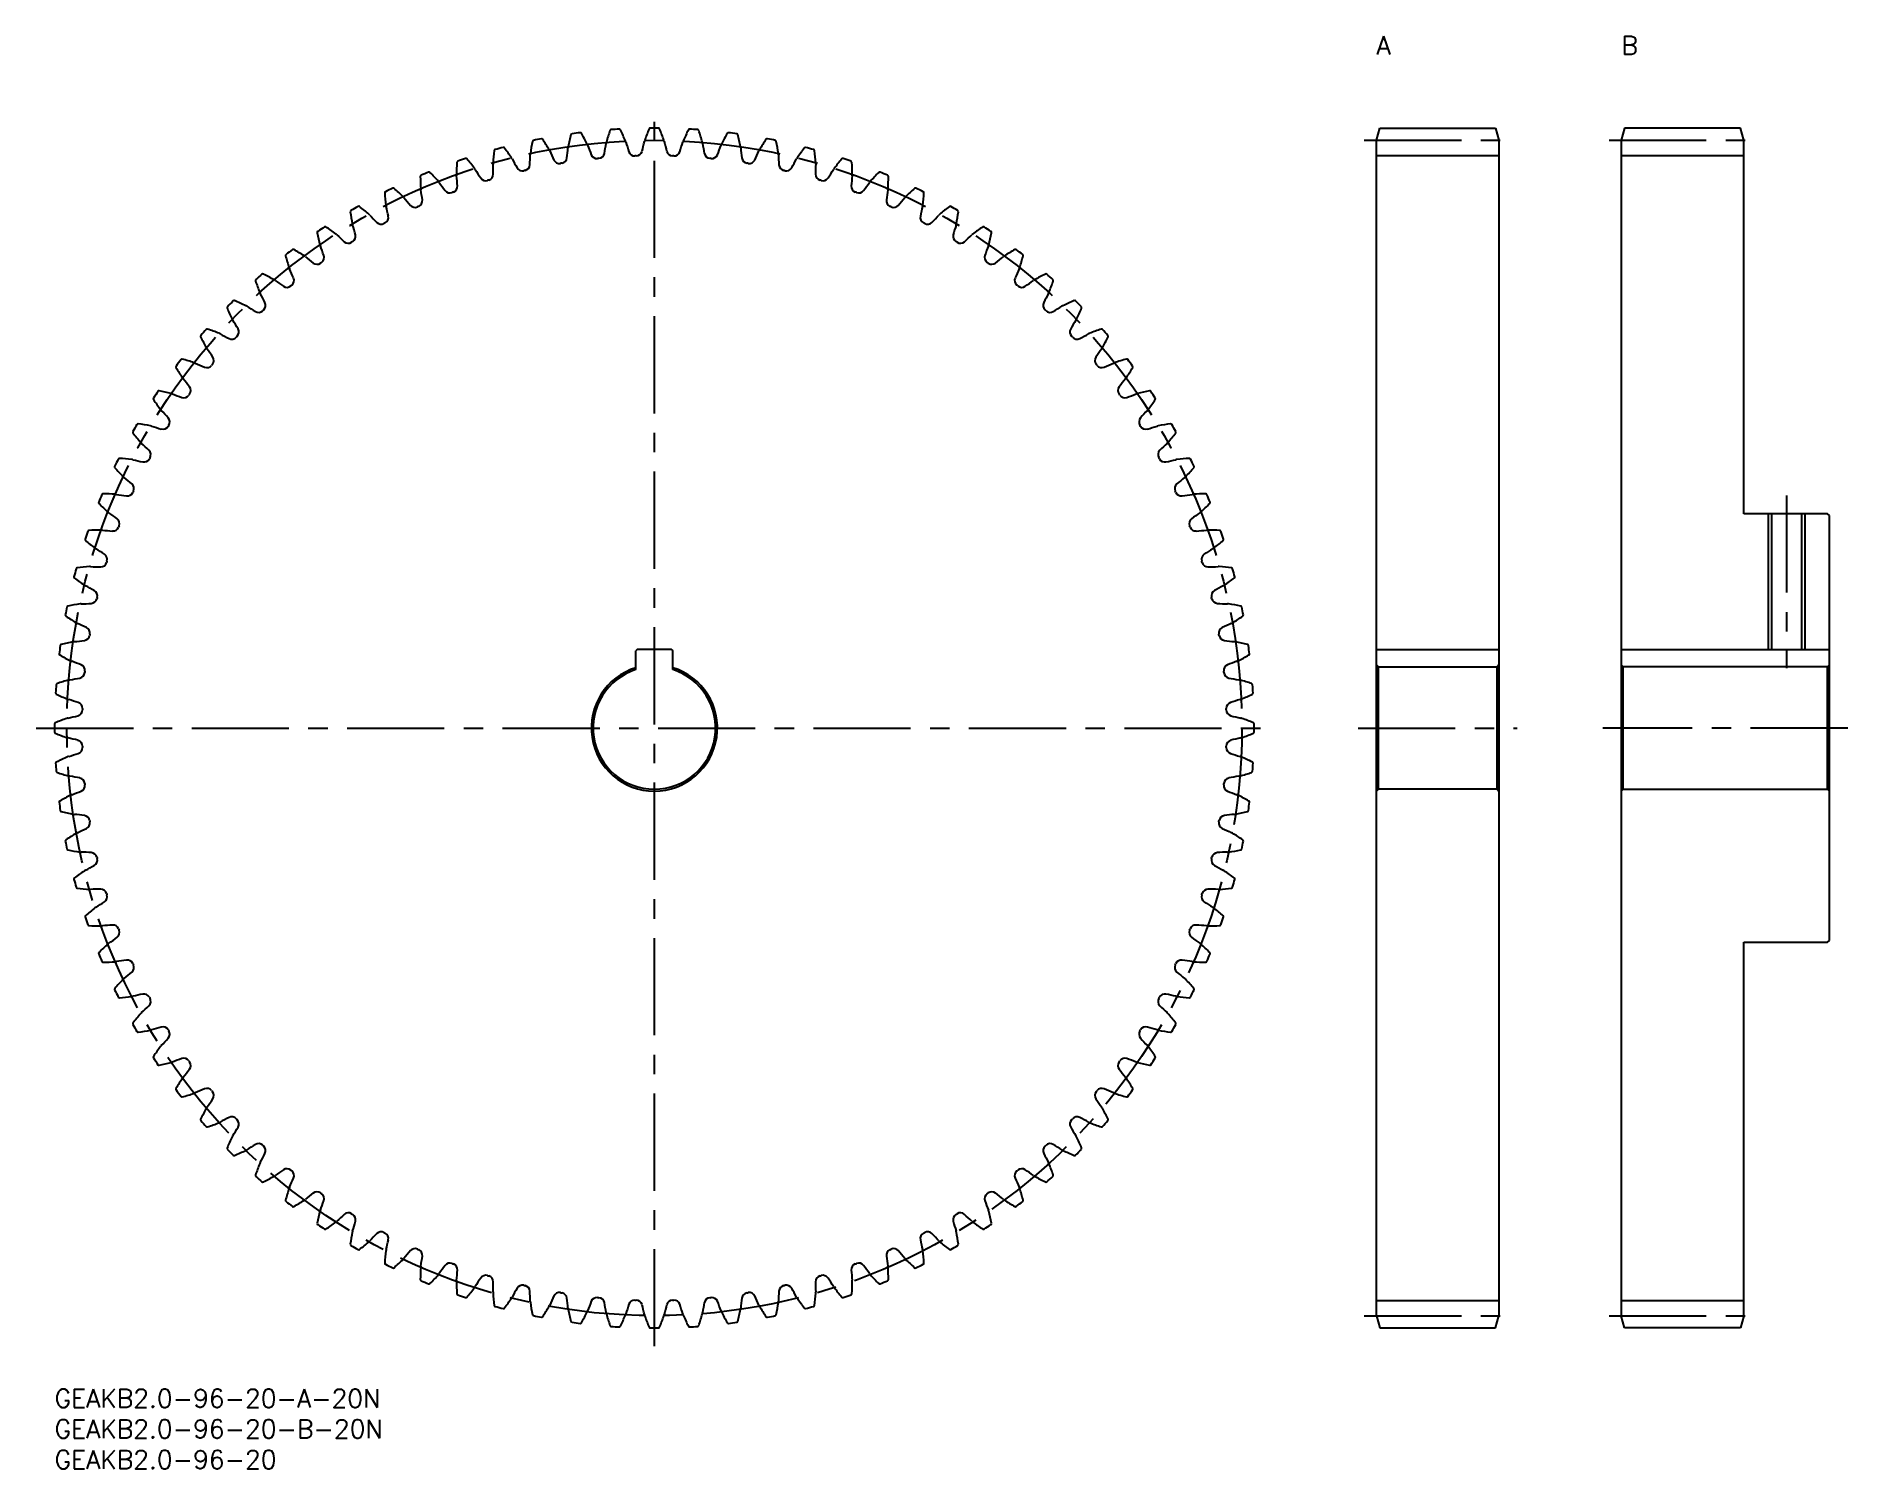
# Model space of a CAD drawing. Extents: x -3 to 293, y -13 to 221.
import ezdxf

# ---------------------------------------------------------------- set-up
doc = ezdxf.new("R2010")
doc.units = 0
doc.header["$LTSCALE"] = 0.5
doc.linetypes.add('CENTER', pattern=[50.8, 31.75, -6.35, 6.35, -6.35])
for name, color, linetype in [('MSM_CENTER', 1, 'CENTER'), ('MSM_CONTINUOUS', 7, 'CONTINUOUS'), ('MSM_NARROW', 5, 'CONTINUOUS'), ('MSM_PART_NUMBER', 7, 'CONTINUOUS')]:
    doc.layers.add(name, color=color, linetype=linetype)
doc.styles.get("Standard").update_dxf_attribs({"font": 'txt.shx', "height": 3, "bigfont": 'bigfont.shx'})

# ---------------------------------------------------------------- blocks, each defined once
blk = doc.blocks.new('*U2')
at = {"layer": 'MSM_PART_NUMBER'}
blk.add_text('GEAKB2.0-96-20-A-20N', height=3, dxfattribs=at).set_placement((0, -3))
blk = doc.blocks.new('*U3')
at = {"layer": 'MSM_PART_NUMBER'}
blk.add_text('GEAKB2.0-96-20-B-20N', height=3, dxfattribs=at).set_placement((0, -8))
blk = doc.blocks.new('*U4')
at = {"layer": 'MSM_PART_NUMBER'}
blk.add_text('GEAKB2.0-96-20', height=3, dxfattribs=at).set_placement((0, -13))
blk = doc.blocks.new('*U5')
at = {"layer": 'MSM_PART_NUMBER'}
blk.add_text('A', height=3, dxfattribs=at).set_placement((216, 218))
blk = doc.blocks.new('*U6')
at = {"layer": 'MSM_PART_NUMBER'}
blk.add_text('B', height=3, dxfattribs=at).set_placement((256, 218))

msp = doc.modelspace()

# ---------------------------------------------------------------- linework, layer by layer
at = {"layer": 'MSM_CENTER'}
for p, q in [((98, 7), (98, 209)), ((214, 204), (238, 204)), ((254, 204), (278, 204)), ((283, 146), (283, 117.8)), ((-3, 108), (199, 108)), ((213, 108), (239, 108)), ((293, 108), (253, 108)), ((214, 12), (238, 12)), ((254, 12), (278, 12))]:
    msp.add_line(p, q, dxfattribs=at)
msp.add_circle((98, 108), 96, dxfattribs=at)
at = {"layer": 'MSM_CONTINUOUS'}
for p, q in [((216, 204), (216.54, 206)), ((216.54, 206), (235.46, 206)), ((235.46, 206), (236, 204)), ((256.54, 206), (256, 204)), ((275.46, 206), (256.54, 206)), ((276, 204), (275.46, 206)), ((216, 12), (216, 204)), ((216, 201.5), (236, 201.5)), ((236, 204), (236, 12)), ((256, 204), (256, 12)), ((256, 201.5), (276, 201.5)), ((276, 143), (276, 204)), ((289.7, 143), (276, 143)), ((280.54, 143), (280.54, 120.8)), ((285.46, 143), (285.46, 120.8)), ((290, 142.7), (289.7, 143)), ((290, 73.3), (290, 142.7)), ((95, 117.54), (95, 120.6)), ((100.8, 120.8), (95.2, 120.8)), ((101, 117.54), (101, 120.6)), ((216, 120.8), (236, 120.8)), ((256, 120.8), (290, 120.8)), ((216.3, 118), (216, 118.3)), ((216.3, 98), (216.3, 118)), ((216.3, 118), (235.7, 118)), ((236, 118.3), (235.7, 118)), ((235.7, 98), (235.7, 118)), ((256, 118.3), (256.3, 118)), ((256.3, 98), (256.3, 118)), ((289.7, 118), (256.3, 118)), ((289.7, 118), (290, 118.3)), ((289.7, 98), (289.7, 118)), ((216, 97.7), (216.3, 98)), ((235.7, 98), (216.3, 98)), ((235.7, 98), (236, 97.7)), ((256.3, 98), (256, 97.7)), ((256.3, 98), (289.7, 98)), ((290, 97.7), (289.7, 98)), ((276, 12), (276, 73)), ((276, 73), (289.7, 73)), ((289.7, 73), (290, 73.3)), ((216, 14.5), (236, 14.5)), ((216, 12), (216.54, 10)), ((235.46, 10), (236, 12)), ((256, 14.5), (276, 14.5)), ((256.54, 10), (256, 12)), ((276, 12), (275.46, 10)), ((216.54, 10), (235.46, 10)), ((275.46, 10), (256.54, 10))]:
    msp.add_line(p, q, dxfattribs=at)
for centre, radius, start, end in [((98, 108), 98, 100.8596, 101.6404), ((79.57, 204.05), 0.2, 33.9304, 100.8596), ((115.26, 196.55), 32, 164.8196, 168.4375), ((84.57, 204.87), 0.2, 97.891, 164.8197), ((98, 108), 98, 97.1096, 97.8904), ((85.9, 205.05), 0.2, 30.1804, 97.1096), ((58.41, 189.06), 32, 26.5625, 30.1804), ((121.02, 195.23), 32, 161.0696, 164.6875), ((90.94, 205.54), 0.2, 94.1404, 161.0697), ((98, 108), 98, 93.3596, 94.1404), ((92.27, 205.63), 0.2, 26.4304, 93.3596), ((63.79, 191.48), 32, 22.8125, 26.4304), ((126.67, 193.54), 32, 157.3196, 160.9375), ((97.33, 205.8), 0.2, 90.391, 157.3197), ((98, 108), 98, 89.6096, 90.3904), ((98.67, 205.8), 0.2, 22.6804, 89.6096), ((69.33, 193.54), 32, 19.0625, 22.6804), ((132.21, 191.48), 32, 153.5696, 157.1875), ((103.73, 205.63), 0.2, 86.6404, 153.5696), ((98, 108), 98, 85.8596, 86.6404), ((105.06, 205.54), 0.2, 18.9304, 85.8596), ((74.98, 195.23), 32, 15.3125, 18.9304), ((137.59, 189.06), 32, 149.8196, 153.4375), ((110.1, 205.05), 0.2, 82.8904, 149.8196), ((98, 108), 98, 82.1096, 82.8904), ((111.43, 204.87), 0.2, 15.1804, 82.1096), ((80.74, 196.55), 32, 11.5625, 15.1804), ((116.43, 204.05), 0.2, 79.1404, 146.0696), ((98, 108), 98, 78.3596, 79.1404), ((103.56, 198.04), 32, 172.3196, 175.9375), ((72.04, 202.29), 0.2, 105.391, 172.3197), ((98, 108), 98, 104.6096, 105.3904), ((73.33, 202.64), 0.2, 37.6804, 104.6096), ((48.16, 183.2), 32, 34.0625, 37.6804), ((39.33, 202.38), 38.4, 356.4352, 358.8954), ((79.38, 201.61), 1.66, 172.1874, 178.8953), ((109.44, 197.49), 32, 168.5696, 172.1875), ((78.27, 203.79), 0.2, 101.641, 168.5697), ((53.19, 186.3), 32, 30.3125, 33.9304), ((79.38, 201.61), 1.66, 23.6047, 30.3126), ((116.09, 217.65), 38.4, 203.6046, 206.0648), ((45.62, 206.02), 38.4, 352.6852, 355.1454), ((85.54, 202.63), 1.66, 168.4374, 175.1453), ((85.54, 202.63), 1.66, 19.8547, 26.5626), ((123.22, 216.23), 38.4, 199.8546, 202.3148), ((88.62, 202.03), 1, 202.3148, 275.6945), ((88.85, 202.06), 1, 275.5555, 348.9352), ((52.15, 209.23), 38.4, 348.9352, 351.3954), ((91.76, 203.24), 1.66, 164.6874, 171.3953), ((91.76, 203.24), 1.66, 16.1047, 22.8126), ((130.25, 214.35), 38.4, 196.1046, 198.5648), ((94.79, 202.45), 1, 198.5648, 271.9445), ((98, 108), 93.5, 91.8055, 91.9445), ((95.02, 202.45), 1, 271.8055, 345.1852), ((58.87, 212.02), 38.4, 345.1852, 347.6454), ((98, 203.44), 1.66, 160.9374, 167.6453), ((98, 203.44), 1.66, 12.3547, 19.0626), ((137.13, 212.02), 38.4, 192.3546, 194.8148), ((100.98, 202.45), 1, 194.8148, 268.1945), ((98, 108), 93.5, 88.0555, 88.1945), ((101.21, 202.45), 1, 268.0555, 341.4352), ((65.75, 214.35), 38.4, 341.4352, 343.8954), ((104.24, 203.24), 1.66, 157.1874, 163.8953), ((104.24, 203.24), 1.66, 8.6047, 15.3126), ((143.85, 209.23), 38.4, 188.6046, 191.0648), ((107.15, 202.06), 1, 191.0648, 264.4445), ((107.38, 202.03), 1, 264.3055, 337.6852), ((72.78, 216.23), 38.4, 337.6852, 340.1454), ((110.46, 202.63), 1.66, 153.4374, 160.1453), ((110.46, 202.63), 1.66, 4.8547, 11.5626), ((150.38, 206.02), 38.4, 184.8546, 187.3148), ((79.91, 217.65), 38.4, 333.9352, 336.3954), ((116.62, 201.61), 1.66, 149.6874, 156.3953), ((142.81, 186.3), 32, 146.0696, 149.6875), ((117.73, 203.79), 0.2, 11.4304, 78.3596), ((86.56, 197.49), 32, 7.8125, 11.4304), ((116.62, 201.61), 1.66, 1.1047, 7.8126), ((156.67, 202.38), 38.4, 181.1046, 183.5648), ((147.84, 183.2), 32, 142.3196, 145.9375), ((122.67, 202.64), 0.2, 75.3904, 142.3196), ((98, 108), 98, 74.6096, 75.3904), ((123.96, 202.29), 0.2, 7.6804, 74.6096), ((92.44, 198.04), 32, 4.0625, 7.6804), ((98, 108), 98, 112.1096, 112.8904), ((61.19, 198.61), 0.2, 45.1804, 112.1096), ((38.78, 176.05), 32, 41.5625, 45.1804), ((97.66, 198.21), 32, 176.0696, 179.6875), ((67.32, 198.38), 1.66, 179.6874, 186.3953), ((65.93, 200.39), 0.2, 109.141, 176.0696), ((98, 108), 98, 108.3596, 109.1404), ((67.2, 200.82), 0.2, 41.4304, 108.3596), ((43.35, 179.78), 32, 37.8125, 41.4304), ((67.32, 198.38), 1.66, 31.1047, 37.8126), ((101.62, 219.08), 38.4, 211.1046, 213.5648), ((70.68, 198.46), 1, 286.8055, 0.1852), ((73.3, 200.19), 1.66, 175.9374, 182.6453), ((33.28, 198.34), 38.4, 0.1852, 2.6454), ((73.3, 200.19), 1.66, 27.3547, 34.0626), ((108.88, 218.6), 38.4, 207.3546, 209.8148), ((76.43, 200.01), 1, 209.8148, 283.1946), ((98, 108), 93.5, 103.0555, 103.1945), ((76.65, 200.06), 1, 283.0555, 356.4352), ((82.49, 201.22), 1, 206.0648, 279.4446), ((98, 108), 93.5, 99.3055, 99.4445), ((82.72, 201.26), 1, 279.3055, 352.6852), ((98, 108), 93.5, 95.5555, 95.6945), ((98, 108), 93.5, 84.3055, 84.4445), ((113.28, 201.26), 1, 187.3148, 260.6946), ((98, 108), 93.5, 80.5555, 80.6945), ((113.51, 201.22), 1, 260.5555, 333.9352), ((119.35, 200.06), 1, 183.5648, 256.9446), ((98, 108), 93.5, 76.8055, 76.9445), ((119.57, 200.01), 1, 256.8055, 330.1852), ((87.12, 218.6), 38.4, 330.1852, 332.6454), ((122.7, 200.19), 1.66, 145.9374, 152.6453), ((162.72, 198.34), 38.4, 177.3546, 179.8148), ((125.32, 198.46), 1, 179.8148, 253.1945), ((122.7, 200.19), 1.66, 357.3547, 4.0626), ((94.38, 219.08), 38.4, 326.4352, 328.8954), ((128.68, 198.38), 1.66, 142.1874, 148.8953), ((152.65, 179.78), 32, 138.5696, 142.1875), ((128.8, 200.82), 0.2, 71.6404, 138.5696), ((98, 108), 98, 70.8596, 71.6404), ((130.07, 200.39), 0.2, 3.9304, 70.8596), ((98.34, 198.21), 32, 0.3125, 3.9304), ((128.68, 198.38), 1.66, 353.6047, 0.3126), ((157.22, 176.05), 32, 134.8196, 138.4375), ((134.81, 198.61), 0.2, 67.8904, 134.8196), ((98, 108), 98, 67.1096, 67.8904), ((54.15, 195.42), 0.2, 116.641, 183.5696), ((85.89, 197.4), 32, 183.5696, 187.1875), ((98, 108), 98, 115.8596, 116.6404), ((55.34, 196.01), 0.2, 48.9304, 115.8596), ((34.45, 172.03), 32, 45.3125, 48.9304), ((59.96, 198.1), 0.2, 112.891, 179.8196), ((91.76, 198), 32, 179.8196, 183.4375), ((61.48, 196.18), 1.66, 183.4374, 190.1453), ((22.04, 189.12), 38.4, 7.6852, 10.1454), ((61.48, 196.18), 1.66, 34.8547, 41.5626), ((94.35, 219.07), 38.4, 214.8546, 217.3148), ((64.61, 196.4), 1, 217.3148, 290.6945), ((98, 108), 93.5, 110.5555, 110.6945), ((64.82, 196.48), 1, 290.5555, 3.9352), ((27.51, 193.92), 38.4, 3.9352, 6.3954), ((70.46, 198.4), 1, 213.5648, 286.9446), ((98, 108), 93.5, 106.8055, 106.9445), ((98, 108), 93.5, 73.0555, 73.1945), ((125.54, 198.4), 1, 253.0555, 326.4352), ((168.49, 193.92), 38.4, 173.6046, 176.0648), ((131.18, 196.48), 1, 176.0648, 249.4445), ((98, 108), 93.5, 69.3055, 69.4445), ((131.39, 196.4), 1, 249.3055, 322.6852), ((101.65, 219.07), 38.4, 322.6852, 325.1454), ((134.52, 196.18), 1.66, 138.4374, 145.1453), ((173.96, 189.12), 38.4, 169.8546, 172.3148), ((136.04, 198.1), 0.2, 0.1804, 67.1096), ((134.52, 196.18), 1.66, 349.8547, 356.5626), ((104.24, 198), 32, 356.5625, 0.1804), ((161.55, 172.03), 32, 131.0696, 134.6875), ((140.66, 196.01), 0.2, 64.1404, 131.0696), ((98, 108), 98, 63.3596, 64.1404), ((110.11, 197.4), 32, 352.8125, 356.4304), ((141.85, 195.42), 0.2, 356.4304, 63.3596), ((48.52, 192.36), 0.2, 120.391, 187.3196), ((98, 108), 98, 119.6096, 120.3904), ((49.68, 193.03), 0.2, 52.6804, 119.6096), ((30.4, 167.74), 32, 49.0625, 52.6804), ((55.79, 193.6), 1.66, 187.1874, 193.8953), ((16.9, 183.98), 38.4, 11.4352, 13.8954), ((55.79, 193.6), 1.66, 38.6047, 45.3126), ((87.09, 218.6), 38.4, 218.6046, 221.0648), ((58.89, 194.03), 1, 221.0648, 294.4444), ((98, 108), 93.5, 114.3055, 114.4445), ((59.1, 194.12), 1, 294.3055, 7.6852), ((136.9, 194.12), 1, 172.3148, 245.6945), ((98, 108), 93.5, 65.5555, 65.6945), ((137.11, 194.03), 1, 245.5555, 318.9352), ((108.91, 218.6), 38.4, 318.9352, 321.3954), ((140.21, 193.6), 1.66, 134.6874, 141.3953), ((179.1, 183.98), 38.4, 166.1046, 168.5648), ((140.21, 193.6), 1.66, 346.1047, 352.8126), ((165.6, 167.74), 32, 127.3196, 130.9375), ((146.32, 193.03), 0.2, 60.3904, 127.3196), ((98, 108), 98, 59.6096, 60.3904), ((147.48, 192.36), 0.2, 352.6804, 59.6096), ((98, 108), 98, 123.3596, 124.1404), ((44.22, 189.69), 0.2, 56.4304, 123.3596), ((26.64, 163.19), 32, 52.8125, 56.4304), ((80.06, 196.41), 32, 187.3196, 190.9375), ((50.28, 190.66), 1.66, 190.9374, 197.6453), ((12.1, 178.51), 38.4, 15.1852, 17.6454), ((50.28, 190.66), 1.66, 42.3547, 49.0626), ((79.88, 217.65), 38.4, 222.3546, 224.8148), ((53.35, 191.29), 1, 224.8148, 298.1945), ((98, 108), 93.5, 118.0555, 118.1945), ((53.55, 191.4), 1, 298.0555, 11.4352), ((142.45, 191.4), 1, 168.5648, 241.9445), ((98, 108), 93.5, 61.8055, 61.9445), ((142.65, 191.29), 1, 241.8055, 315.1852), ((116.12, 217.65), 38.4, 315.1852, 317.6454), ((145.72, 190.66), 1.66, 130.9374, 137.6453), ((183.9, 178.51), 38.4, 162.3546, 164.8148), ((145.72, 190.66), 1.66, 342.3547, 349.0626), ((115.94, 196.41), 32, 349.0625, 352.6804), ((169.36, 163.19), 32, 123.5696, 127.1875), ((151.78, 189.69), 0.2, 56.6404, 123.5697), ((98, 108), 98, 55.8596, 56.6404), ((43.11, 188.95), 0.2, 124.1404, 191.0696), ((74.32, 195.05), 32, 191.0696, 194.6875), ((44.97, 187.36), 1.66, 194.6874, 201.3953), ((7.67, 172.74), 38.4, 18.9352, 21.3954), ((44.97, 187.36), 1.66, 46.1047, 52.8126), ((72.75, 216.23), 38.4, 226.1046, 228.5648), ((48, 188.19), 1, 228.5648, 301.9445), ((98, 108), 93.5, 121.8055, 121.9445), ((48.19, 188.31), 1, 301.8055, 15.1852), ((147.81, 188.31), 1, 164.8148, 238.1945), ((98, 108), 93.5, 58.0555, 58.1945), ((148, 188.19), 1, 238.0555, 311.4352), ((123.25, 216.23), 38.4, 311.4352, 313.8954), ((151.03, 187.36), 1.66, 127.1874, 133.8953), ((188.33, 172.74), 38.4, 158.6046, 161.0648), ((151.03, 187.36), 1.66, 338.6047, 345.3126), ((121.68, 195.05), 32, 345.3125, 348.9304), ((152.89, 188.95), 0.2, 348.9304, 55.8596), ((37.94, 185.18), 0.2, 127.8904, 194.8196), ((68.68, 193.32), 32, 194.8196, 198.4375), ((98, 108), 98, 127.1096, 127.8904), ((38.99, 185.99), 0.2, 60.1804, 127.1096), ((23.18, 158.4), 32, 56.5625, 60.1804), ((39.9, 183.72), 1.66, 49.8547, 56.5626), ((65.73, 214.34), 38.4, 229.8546, 232.3148), ((42.86, 184.75), 1, 232.3148, 305.6946), ((98, 108), 93.5, 125.5555, 125.6945), ((43.05, 184.88), 1, 305.5555, 18.9352), ((152.95, 184.88), 1, 161.0648, 234.4445), ((98, 108), 93.5, 54.3055, 54.4445), ((153.14, 184.75), 1, 234.3055, 307.6852), ((130.27, 214.34), 38.4, 307.6852, 310.1454), ((156.1, 183.72), 1.66, 123.4374, 130.1453), ((172.82, 158.4), 32, 119.8196, 123.4375), ((157.01, 185.99), 0.2, 52.8904, 119.8196), ((98, 108), 98, 52.1096, 52.8904), ((127.32, 193.32), 32, 341.5625, 345.1804), ((158.06, 185.18), 0.2, 345.1804, 52.1096), ((33.02, 181.09), 0.2, 131.6404, 198.5697), ((63.16, 191.22), 32, 198.5696, 202.1875), ((98, 108), 98, 130.8596, 131.6404), ((34.02, 181.97), 0.2, 63.9304, 130.8596), ((20.04, 153.4), 32, 60.3125, 63.9304), ((35.07, 179.76), 1.66, 53.6047, 60.3126), ((58.84, 212.01), 38.4, 233.6046, 236.0648), ((39.9, 183.72), 1.66, 198.4374, 205.1453), ((3.63, 166.7), 38.4, 22.6852, 25.1454), ((38.14, 181.12), 1, 309.3055, 22.6852), ((157.86, 181.12), 1, 157.3148, 230.6945), ((192.37, 166.7), 38.4, 154.8546, 157.3148), ((156.1, 183.72), 1.66, 334.8547, 341.5626), ((137.16, 212.01), 38.4, 303.9352, 306.3954), ((160.93, 179.76), 1.66, 119.6874, 126.3953), ((175.96, 153.4), 32, 116.0696, 119.6875), ((161.98, 181.97), 0.2, 49.1404, 116.0696), ((98, 108), 98, 48.3596, 49.1404), ((132.84, 191.22), 32, 337.8125, 341.4304), ((162.98, 181.09), 0.2, 341.4304, 48.3596), ((98, 108), 98, 134.6096, 135.3904), ((29.32, 177.62), 0.2, 67.6804, 134.6096), ((17.24, 148.21), 32, 64.0625, 67.6804), ((35.07, 179.76), 1.66, 202.1874, 208.8953), ((-0.01, 160.4), 38.4, 26.4352, 28.8954), ((37.96, 180.98), 1, 236.0648, 309.4444), ((98, 108), 93.5, 129.3055, 129.4445), ((98, 108), 93.5, 50.5555, 50.6945), ((158.04, 180.98), 1, 230.5555, 303.9352), ((196.01, 160.4), 38.4, 151.1046, 153.5648), ((160.93, 179.76), 1.66, 331.1047, 337.8126), ((178.76, 148.21), 32, 112.3196, 115.9375), ((166.68, 177.62), 0.2, 45.3904, 112.3196), ((98, 108), 98, 44.6096, 45.3904), ((28.38, 176.68), 0.2, 135.3904, 202.3197), ((57.79, 188.76), 32, 202.3196, 205.9375), ((30.51, 175.49), 1.66, 205.9374, 212.6453), ((30.51, 175.49), 1.66, 57.3547, 64.0626), ((52.12, 209.22), 38.4, 237.3546, 239.8148), ((33.32, 176.89), 1, 239.8148, 313.1945), ((98, 108), 93.5, 133.0555, 133.1945), ((33.48, 177.05), 1, 313.0555, 26.4352), ((162.52, 177.05), 1, 153.5648, 226.9445), ((98, 108), 93.5, 46.8055, 46.9445), ((162.68, 176.89), 1, 226.8055, 300.1852), ((143.88, 209.22), 38.4, 300.1852, 302.6454), ((165.49, 175.49), 1.66, 115.9374, 122.6453), ((165.49, 175.49), 1.66, 327.3547, 334.0626), ((138.21, 188.76), 32, 334.0625, 337.6804), ((167.62, 176.68), 0.2, 337.6804, 44.6096), ((24.03, 171.98), 0.2, 139.1404, 206.0697), ((52.6, 185.96), 32, 206.0696, 209.6875), ((98, 108), 98, 138.3596, 139.1404), ((24.91, 172.98), 0.2, 71.4304, 138.3596), ((14.78, 142.84), 32, 67.8125, 71.4304), ((26.24, 170.93), 1.66, 61.1047, 67.8126), ((45.6, 206.01), 38.4, 241.1046, 243.5648), ((28.95, 172.52), 1, 243.5648, 316.9444), ((-3.22, 153.88), 38.4, 30.1852, 32.6454), ((98, 108), 93.5, 136.8055, 136.9445), ((29.11, 172.68), 1, 316.8055, 30.1852), ((166.89, 172.68), 1, 149.8148, 223.1945), ((199.22, 153.88), 38.4, 147.3546, 149.8148), ((98, 108), 93.5, 43.0555, 43.1945), ((167.05, 172.52), 1, 223.0555, 296.4352), ((150.4, 206.01), 38.4, 296.4352, 298.8954), ((169.76, 170.93), 1.66, 112.1874, 118.8953), ((181.22, 142.84), 32, 108.5696, 112.1875), ((171.09, 172.98), 0.2, 41.6404, 108.5696), ((143.4, 185.96), 32, 330.3125, 333.9304), ((98, 108), 98, 40.8596, 41.6404), ((171.97, 171.98), 0.2, 333.9304, 40.8596), ((26.24, 170.93), 1.66, 209.6874, 216.3953), ((-6.01, 147.16), 38.4, 33.9352, 36.3954), ((202.01, 147.16), 38.4, 143.6046, 146.0648), ((169.76, 170.93), 1.66, 323.6047, 330.3126), ((20.01, 167.01), 0.2, 142.8904, 209.8197), ((47.6, 182.82), 32, 209.8196, 213.4375), ((98, 108), 98, 142.1096, 142.8904), ((20.82, 168.06), 0.2, 75.1804, 142.1096), ((12.68, 137.32), 32, 71.5625, 75.1804), ((22.28, 166.1), 1.66, 64.8547, 71.5626), ((39.3, 202.37), 38.4, 244.8546, 247.3148), ((24.88, 167.86), 1, 247.3148, 320.6945), ((98, 108), 93.5, 140.5555, 140.6945), ((25.02, 168.04), 1, 320.5555, 33.9352), ((170.98, 168.04), 1, 146.0648, 219.4445), ((98, 108), 93.5, 39.3055, 39.4445), ((171.12, 167.86), 1, 219.3055, 292.6852), ((156.7, 202.37), 38.4, 292.6852, 295.1454), ((173.72, 166.1), 1.66, 108.4374, 115.1453), ((183.32, 137.32), 32, 104.8196, 108.4375), ((148.4, 182.82), 32, 326.5625, 330.1804), ((175.18, 168.06), 0.2, 37.8904, 104.8196), ((98, 108), 98, 37.1096, 37.8904), ((175.99, 167.01), 0.2, 330.1804, 37.1096), ((98, 108), 98, 145.8596, 146.6404), ((17.05, 162.89), 0.2, 78.9304, 145.8596), ((10.95, 131.68), 32, 75.3125, 78.9304), ((22.28, 166.1), 1.66, 213.4374, 220.1453), ((-8.34, 140.27), 38.4, 37.6852, 40.1454), ((21.25, 163.14), 1, 324.3055, 37.6852), ((174.75, 163.14), 1, 142.3148, 215.6945), ((204.34, 140.27), 38.4, 139.8546, 142.3148), ((173.72, 166.1), 1.66, 319.8547, 326.5626), ((185.05, 131.68), 32, 101.0696, 104.6875), ((178.95, 162.89), 0.2, 34.141, 101.0696), ((98, 108), 98, 33.3596, 34.1404), ((16.31, 161.78), 0.2, 146.6404, 213.5697), ((42.81, 179.36), 32, 213.5696, 217.1875), ((18.64, 161.03), 1.66, 217.1874, 223.8953), ((-10.23, 133.25), 38.4, 41.4352, 43.8954), ((18.64, 161.03), 1.66, 68.6047, 75.3126), ((33.26, 198.33), 38.4, 248.6046, 251.0648), ((21.12, 162.95), 1, 251.0648, 324.4445), ((98, 108), 93.5, 144.3055, 144.4445), ((98, 108), 93.5, 35.5555, 35.6945), ((174.88, 162.95), 1, 215.5555, 288.9352), ((162.74, 198.33), 38.4, 288.9352, 291.3954), ((177.36, 161.03), 1.66, 104.6874, 111.3953), ((206.23, 133.25), 38.4, 136.1046, 138.5648), ((177.36, 161.03), 1.66, 316.1047, 322.8126), ((153.19, 179.36), 32, 322.8125, 326.4304), ((179.69, 161.78), 0.2, 326.4304, 33.3596), ((98, 108), 98, 149.6096, 150.3904), ((13.64, 157.48), 0.2, 82.6804, 149.6096), ((9.59, 125.94), 32, 79.0625, 82.6804), ((15.34, 155.72), 1.66, 72.3547, 79.0626), ((27.49, 193.9), 38.4, 252.3546, 254.8148), ((17.69, 157.81), 1, 254.8148, 328.1945), ((98, 108), 93.5, 148.0555, 148.1945), ((17.81, 158), 1, 328.0555, 41.4352), ((178.19, 158), 1, 138.5648, 211.9445), ((98, 108), 93.5, 31.8055, 31.9445), ((178.31, 157.81), 1, 211.8055, 285.1852), ((168.51, 193.9), 38.4, 285.1852, 287.6454), ((180.66, 155.72), 1.66, 100.9374, 107.6453), ((186.41, 125.94), 32, 97.3196, 100.9375), ((182.36, 157.48), 0.2, 30.391, 97.3196), ((98, 108), 98, 29.6096, 30.3904), ((12.97, 156.32), 0.2, 150.3904, 217.3197), ((38.26, 175.6), 32, 217.3196, 220.9375), ((15.34, 155.72), 1.66, 220.9374, 227.6453), ((-11.65, 126.12), 38.4, 45.1852, 47.6454), ((207.65, 126.12), 38.4, 132.3546, 134.8148), ((180.66, 155.72), 1.66, 312.3547, 319.0626), ((157.74, 175.6), 32, 319.0625, 322.6804), ((183.03, 156.32), 0.2, 322.6804, 29.6096), ((98, 108), 98, 153.3596, 154.1404), ((10.58, 151.85), 0.2, 86.4304, 153.3596), ((8.6, 120.11), 32, 82.8125, 86.4304), ((12.4, 150.21), 1.66, 76.1047, 82.8126), ((22.02, 189.1), 38.4, 256.1046, 258.5648), ((14.6, 152.45), 1, 258.5648, 331.9445), ((14.71, 152.65), 1, 331.8055, 45.1852), ((98, 108), 93.5, 151.8055, 151.9445), ((181.29, 152.65), 1, 134.8148, 208.1946), ((98, 108), 93.5, 28.0555, 28.1945), ((181.4, 152.45), 1, 208.0555, 281.4352), ((173.98, 189.1), 38.4, 281.4352, 283.8954), ((183.6, 150.21), 1.66, 97.1874, 103.8953), ((187.4, 120.11), 32, 93.5696, 97.1875), ((185.42, 151.85), 0.2, 26.641, 93.5696), ((98, 108), 98, 25.8596, 26.6404), ((9.99, 150.66), 0.2, 154.1404, 221.0697), ((33.97, 171.55), 32, 221.0696, 224.6875), ((12.4, 150.21), 1.66, 224.6874, 231.3953), ((-12.6, 118.91), 38.4, 48.9352, 51.3954), ((208.6, 118.91), 38.4, 128.6046, 131.0648), ((183.6, 150.21), 1.66, 308.6047, 315.3126), ((162.03, 171.55), 32, 315.3125, 318.9304), ((186.01, 150.66), 0.2, 318.9304, 25.8596), ((98, 108), 98, 157.1096, 157.8904), ((7.9, 146.04), 0.2, 90.1804, 157.1096), ((8, 114.24), 32, 86.5625, 90.1804), ((9.82, 144.52), 1.66, 79.8547, 86.5626), ((16.88, 183.96), 38.4, 259.8546, 262.3148), ((11.88, 146.9), 1, 262.3148, 335.6945), ((11.97, 147.11), 1, 335.5555, 48.9352), ((98, 108), 93.5, 155.5555, 155.6945), ((184.03, 147.11), 1, 131.0648, 204.4444), ((98, 108), 93.5, 24.3055, 24.4445), ((184.12, 146.9), 1, 204.3055, 277.6852), ((179.12, 183.96), 38.4, 277.6852, 280.1454), ((186.18, 144.52), 1.66, 93.4374, 100.1453), ((188, 114.24), 32, 89.8196, 93.4375), ((188.1, 146.04), 0.2, 22.891, 89.8196), ((98, 108), 98, 22.1096, 22.8904), ((7.39, 144.81), 0.2, 157.8904, 224.8197), ((29.95, 167.22), 32, 224.8196, 228.4375), ((9.82, 144.52), 1.66, 228.4374, 235.1453), ((-13.07, 111.65), 38.4, 52.6852, 55.1454), ((9.6, 141.39), 1, 339.3055, 52.6852), ((186.4, 141.39), 1, 127.3148, 200.6946), ((209.07, 111.65), 38.4, 124.8546, 127.3148), ((186.18, 144.52), 1.66, 304.8547, 311.5626), ((166.05, 167.22), 32, 311.5625, 315.1804), ((188.61, 144.81), 0.2, 315.1804, 22.1096), ((98, 108), 98, 160.8596, 161.6404), ((5.61, 140.07), 0.2, 93.9304, 160.8596), ((7.79, 108.34), 32, 90.3125, 93.9304), ((7.62, 138.68), 1.66, 83.6047, 90.3126), ((12.08, 178.49), 38.4, 263.6046, 266.0648), ((9.52, 141.18), 1, 266.0648, 339.4445), ((98, 108), 93.5, 159.3055, 159.4445), ((98, 108), 93.5, 20.5555, 20.6945), ((186.48, 141.18), 1, 200.5555, 273.9352), ((183.92, 178.49), 38.4, 273.9352, 276.3954), ((188.38, 138.68), 1.66, 89.6874, 96.3953), ((188.21, 108.34), 32, 86.0696, 89.6875), ((190.39, 140.07), 0.2, 19.141, 86.0696), ((98, 108), 98, 18.3596, 19.1404), ((5.18, 138.8), 0.2, 161.6404, 228.5697), ((26.22, 162.65), 32, 228.5696, 232.1875), ((7.62, 138.68), 1.66, 232.1874, 238.8953), ((-13.08, 104.38), 38.4, 56.4352, 58.8954), ((7.6, 135.54), 1, 343.0555, 56.4352), ((188.4, 135.54), 1, 123.5648, 196.9445), ((209.08, 104.38), 38.4, 121.1046, 123.5648), ((188.38, 138.68), 1.66, 301.1047, 307.8126), ((169.78, 162.65), 32, 307.8125, 311.4304), ((190.82, 138.8), 0.2, 311.4304, 18.3596), ((98, 108), 98, 164.6096, 165.3904), ((3.71, 133.96), 0.2, 97.6804, 164.6096), ((7.96, 102.44), 32, 94.0625, 97.6804), ((5.81, 132.7), 1.66, 87.3547, 94.0626), ((7.66, 172.72), 38.4, 267.3546, 269.8148), ((7.54, 135.32), 1, 269.8148, 343.1945), ((98, 108), 93.5, 163.0555, 163.1945), ((98, 108), 93.5, 16.8055, 16.9445), ((188.46, 135.32), 1, 196.8055, 270.1852), ((188.34, 172.72), 38.4, 270.1852, 272.6454), ((190.19, 132.7), 1.66, 85.9374, 92.6453), ((188.04, 102.44), 32, 82.3196, 85.9375), ((192.29, 133.96), 0.2, 15.391, 82.3196), ((98, 108), 98, 14.6096, 15.3904), ((3.36, 132.67), 0.2, 165.3904, 232.3197), ((22.8, 157.84), 32, 232.3196, 235.9375), ((5.81, 132.7), 1.66, 235.9374, 242.6453), ((-12.6, 97.12), 38.4, 60.1852, 62.6454), ((5.99, 129.57), 1, 346.8055, 60.1852), ((190.01, 129.57), 1, 119.8148, 193.1946), ((208.6, 97.12), 38.4, 117.3546, 119.8148), ((190.19, 132.7), 1.66, 297.3547, 304.0626), ((173.2, 157.84), 32, 304.0625, 307.6804), ((192.64, 132.67), 0.2, 307.6804, 14.6096), ((98, 108), 98, 168.3596, 169.1404), ((2.21, 127.73), 0.2, 101.4304, 168.3596), ((8.51, 96.56), 32, 97.8125, 101.4304), ((4.39, 126.62), 1.66, 91.1047, 97.8126), ((3.62, 166.67), 38.4, 271.1046, 273.5648), ((5.94, 129.35), 1, 273.5648, 346.9445), ((98, 108), 93.5, 166.8055, 166.9445), ((98, 108), 93.5, 13.0555, 13.1945), ((190.06, 129.35), 1, 193.0555, 266.4352), ((192.38, 166.67), 38.4, 266.4352, 268.8954), ((191.61, 126.62), 1.66, 82.1874, 88.8953), ((187.49, 96.56), 32, 78.5696, 82.1875), ((193.79, 127.73), 0.2, 11.641, 78.5697), ((98, 108), 98, 10.8596, 11.6404), ((1.95, 126.43), 0.2, 169.1404, 236.0697), ((19.7, 152.81), 32, 236.0696, 239.6875), ((4.39, 126.62), 1.66, 239.6874, 246.3953), ((-11.65, 89.91), 38.4, 63.9352, 66.3954), ((4.78, 123.51), 1, 350.5555, 63.9352), ((191.22, 123.51), 1, 116.0648, 189.4446), ((207.65, 89.91), 38.4, 113.6046, 116.0648), ((191.61, 126.62), 1.66, 293.6047, 300.3126), ((176.3, 152.81), 32, 300.3125, 303.9304), ((194.05, 126.43), 0.2, 303.9304, 10.8596), ((98, 108), 98, 172.1096, 172.8904), ((1.13, 121.43), 0.2, 105.1804, 172.1096), ((9.45, 90.74), 32, 101.5625, 105.1804), ((3.37, 120.46), 1.66, 94.8547, 101.5626), ((-0.02, 160.38), 38.4, 274.8546, 277.3148), ((4.74, 123.28), 1, 277.3148, 350.6945), ((98, 108), 93.5, 170.5555, 170.6945), ((98, 108), 93.5, 9.3055, 9.4445), ((191.26, 123.28), 1, 189.3055, 262.6852), ((196.02, 160.38), 38.4, 262.6852, 265.1454), ((192.63, 120.46), 1.66, 78.4374, 85.1453), ((186.55, 90.74), 32, 74.8196, 78.4375), ((194.87, 121.43), 0.2, 7.891, 74.8197), ((98, 108), 98, 7.1096, 7.8904), ((0.95, 120.1), 0.2, 172.8904, 239.8197), ((16.94, 147.59), 32, 239.8196, 243.4375), ((3.37, 120.46), 1.66, 243.4374, 250.1453), ((-10.23, 82.78), 38.4, 67.6852, 70.1454), ((95.2, 120.6), 0.2, 90, 180), ((100.8, 120.6), 0.2, 0, 90), ((206.23, 82.78), 38.4, 109.8546, 112.3148), ((192.63, 120.46), 1.66, 289.8547, 296.5626), ((179.06, 147.59), 32, 296.5625, 300.1804), ((195.05, 120.1), 0.2, 300.1804, 7.1096), ((10.77, 84.98), 32, 105.3125, 108.9304), ((2.76, 114.24), 1.66, 98.6047, 105.3126), ((-3.23, 153.85), 38.4, 278.6046, 281.0648), ((3.94, 117.15), 1, 281.0648, 354.4445), ((3.97, 117.38), 1, 354.3055, 67.6852), ((98, 108), 93.5, 174.3055, 174.4445), ((98, 108), 10.3, 106.9335, 73.0665), ((98, 108), 10, 107.4576, 72.5424), ((192.03, 117.38), 1, 112.3148, 185.6945), ((98, 108), 93.5, 5.5555, 5.6945), ((192.06, 117.15), 1, 185.5555, 258.9352), ((199.23, 153.85), 38.4, 258.9352, 261.3954), ((193.24, 114.24), 1.66, 74.6874, 81.3953), ((185.23, 84.98), 32, 71.0696, 74.6875), ((98, 108), 98, 175.8596, 176.6404), ((0.37, 113.73), 0.2, 176.6404, 243.5697), ((0.46, 115.06), 0.2, 108.9304, 175.8596), ((14.52, 142.21), 32, 243.5696, 247.1875), ((2.76, 114.24), 1.66, 247.1874, 253.8953), ((-8.35, 75.75), 38.4, 71.4352, 73.8954), ((204.35, 75.75), 38.4, 106.1046, 108.5648), ((193.24, 114.24), 1.66, 286.1047, 292.8126), ((181.48, 142.21), 32, 292.8125, 296.4304), ((195.54, 115.06), 0.2, 4.141, 71.0697), ((195.63, 113.73), 0.2, 296.4304, 3.3596), ((98, 108), 98, 3.3596, 4.1404), ((12.46, 79.33), 32, 109.0625, 112.6804), ((2.56, 108), 1.66, 102.3547, 109.0626), ((-6.02, 147.13), 38.4, 282.3546, 284.8148), ((3.55, 110.98), 1, 284.8148, 358.1945), ((3.55, 111.21), 1, 358.0555, 71.4352), ((98, 108), 93.5, 178.0555, 178.1945), ((192.45, 111.21), 1, 108.5648, 181.9445), ((98, 108), 93.5, 1.8055, 1.9445), ((192.45, 110.98), 1, 181.8055, 255.1852), ((202.02, 147.13), 38.4, 255.1852, 257.6454), ((193.44, 108), 1.66, 70.9374, 77.6453), ((183.54, 79.33), 32, 67.3196, 70.9375), ((0.2, 108.67), 0.2, 112.6804, 179.6096), ((98, 108), 98, 179.6096, 180.3904), ((0.2, 107.33), 0.2, 180.3904, 247.3197), ((12.46, 136.67), 32, 247.3196, 250.9375), ((183.54, 136.67), 32, 289.0625, 292.6804), ((195.8, 108.67), 0.2, 0.391, 67.3197), ((195.8, 107.33), 0.2, 292.6804, 359.6096), ((98, 108), 98, 359.6096, 0.3904), ((2.56, 108), 1.66, 250.9374, 257.6453), ((-6.02, 68.87), 38.4, 75.1852, 77.6454), ((-8.35, 140.25), 38.4, 286.1046, 288.5648), ((3.55, 105.02), 1, 1.8055, 75.1852), ((3.55, 104.79), 1, 288.5648, 1.9445), ((98, 108), 93.5, 181.8055, 181.9445), ((192.45, 105.02), 1, 104.8148, 178.1945), ((98, 108), 93.5, 358.0555, 358.1945), ((192.45, 104.79), 1, 178.0555, 251.4352), ((204.35, 140.25), 38.4, 251.4352, 253.8954), ((202.02, 68.87), 38.4, 102.3546, 104.8148), ((193.44, 108), 1.66, 282.3547, 289.0626), ((0.37, 102.27), 0.2, 116.4304, 183.3596), ((98, 108), 98, 183.3596, 184.1404), ((0.46, 100.94), 0.2, 184.1404, 251.0697), ((14.52, 73.79), 32, 112.8125, 116.4304), ((10.77, 131.02), 32, 251.0696, 254.6875), ((2.76, 101.76), 1.66, 106.1047, 112.8126), ((185.23, 131.02), 32, 285.3125, 288.9304), ((193.24, 101.76), 1.66, 67.1874, 73.8953), ((181.48, 73.79), 32, 63.5696, 67.1875), ((195.54, 100.94), 0.2, 288.9304, 355.8596), ((195.63, 102.27), 0.2, 356.641, 63.5697), ((98, 108), 98, 355.8596, 356.6404), ((2.76, 101.76), 1.66, 254.6874, 261.3953), ((-3.23, 62.15), 38.4, 78.9352, 81.3954), ((-10.23, 133.22), 38.4, 289.8546, 292.3148), ((3.94, 98.85), 1, 5.5555, 78.9352), ((3.97, 98.62), 1, 292.3148, 5.6945), ((98, 108), 93.5, 185.5555, 185.6945), ((192.03, 98.62), 1, 174.3055, 247.6852), ((98, 108), 93.5, 354.3055, 354.4445), ((192.06, 98.85), 1, 101.0648, 174.4445), ((206.23, 133.22), 38.4, 247.6852, 250.1454), ((199.23, 62.15), 38.4, 98.6046, 101.0648), ((193.24, 101.76), 1.66, 278.6047, 285.3126), ((0.95, 95.9), 0.2, 120.1804, 187.1096), ((98, 108), 98, 187.1096, 187.8904), ((16.94, 68.41), 32, 116.5625, 120.1804), ((3.37, 95.54), 1.66, 109.8547, 116.5626), ((192.63, 95.54), 1.66, 63.4374, 70.1453), ((179.06, 68.41), 32, 59.8196, 63.4375), ((98, 108), 98, 352.1096, 352.8904), ((195.05, 95.9), 0.2, 352.891, 59.8197), ((1.13, 94.57), 0.2, 187.8904, 254.8197), ((9.45, 125.26), 32, 254.8196, 258.4375), ((3.37, 95.54), 1.66, 258.4374, 265.1453), ((-0.02, 55.62), 38.4, 82.6852, 85.1454), ((4.74, 92.72), 1, 9.3055, 82.6852), ((4.78, 92.49), 1, 296.0648, 9.4445), ((98, 108), 93.5, 189.3055, 189.4445), ((191.22, 92.49), 1, 170.5555, 243.9352), ((98, 108), 93.5, 350.5555, 350.6945), ((191.26, 92.72), 1, 97.3148, 170.6945), ((196.02, 55.62), 38.4, 94.8546, 97.3148), ((192.63, 95.54), 1.66, 274.8547, 281.5626), ((186.55, 125.26), 32, 281.5625, 285.1804), ((194.87, 94.57), 0.2, 285.1804, 352.1096), ((1.95, 89.57), 0.2, 123.9304, 190.8596), ((98, 108), 98, 190.8596, 191.6404), ((19.7, 63.19), 32, 120.3125, 123.9304), ((4.39, 89.38), 1.66, 113.6047, 120.3126), ((-11.65, 126.09), 38.4, 293.6046, 296.0648), ((207.65, 126.09), 38.4, 243.9352, 246.3954), ((191.61, 89.38), 1.66, 59.6874, 66.3953), ((176.3, 63.19), 32, 56.0696, 59.6875), ((98, 108), 98, 348.3596, 349.1404), ((194.05, 89.57), 0.2, 349.141, 56.0697), ((2.21, 88.27), 0.2, 191.641, 258.5697), ((8.51, 119.44), 32, 258.5696, 262.1875), ((4.39, 89.38), 1.66, 262.1874, 268.8953), ((3.62, 49.33), 38.4, 86.4352, 88.8954), ((5.94, 86.65), 1, 13.0555, 86.4352), ((5.99, 86.43), 1, 299.8148, 13.1945), ((98, 108), 93.5, 193.0555, 193.1945), ((190.01, 86.43), 1, 166.8055, 240.1852), ((98, 108), 93.5, 346.8055, 346.9445), ((190.06, 86.65), 1, 93.5648, 166.9445), ((192.38, 49.33), 38.4, 91.1046, 93.5648), ((191.61, 89.38), 1.66, 271.1047, 277.8126), ((187.49, 119.44), 32, 277.8125, 281.4304), ((193.79, 88.27), 0.2, 281.4304, 348.3596), ((3.36, 83.33), 0.2, 127.6804, 194.6096), ((98, 108), 98, 194.6096, 195.3904), ((22.8, 58.16), 32, 124.0625, 127.6804), ((5.81, 83.3), 1.66, 117.3547, 124.0626), ((-12.6, 118.88), 38.4, 297.3546, 299.8148), ((208.6, 118.88), 38.4, 240.1852, 242.6454), ((190.19, 83.3), 1.66, 55.9374, 62.6453), ((173.2, 58.16), 32, 52.3196, 55.9375), ((98, 108), 98, 344.6096, 345.3904), ((192.64, 83.33), 0.2, 345.3904, 52.3197), ((3.71, 82.04), 0.2, 195.391, 262.3197), ((7.96, 113.56), 32, 262.3196, 265.9375), ((5.81, 83.3), 1.66, 265.9374, 272.6453), ((7.66, 43.28), 38.4, 90.1852, 92.6454), ((7.54, 80.68), 1, 16.8055, 90.1852), ((7.6, 80.46), 1, 303.5648, 16.9445), ((98, 108), 93.5, 196.8055, 196.9445), ((188.4, 80.46), 1, 163.0555, 236.4352), ((98, 108), 93.5, 343.0555, 343.1945), ((188.46, 80.68), 1, 89.8148, 163.1945), ((188.34, 43.28), 38.4, 87.3546, 89.8148), ((190.19, 83.3), 1.66, 267.3547, 274.0626), ((188.04, 113.56), 32, 274.0625, 277.6804), ((192.29, 82.04), 0.2, 277.6804, 344.6096), ((5.18, 77.2), 0.2, 131.4304, 198.3596), ((98, 108), 98, 198.3596, 199.1404), ((26.22, 53.35), 32, 127.8125, 131.4304), ((7.62, 77.32), 1.66, 121.1047, 127.8126), ((-13.08, 111.62), 38.4, 301.1046, 303.5648), ((209.08, 111.62), 38.4, 236.4352, 238.8954), ((188.38, 77.32), 1.66, 52.1874, 58.8953), ((169.78, 53.35), 32, 48.5696, 52.1875), ((98, 108), 98, 340.8596, 341.6404), ((190.82, 77.2), 0.2, 341.641, 48.5697), ((5.61, 75.93), 0.2, 199.141, 266.0697), ((7.79, 107.66), 32, 266.0696, 269.6875), ((7.62, 77.32), 1.66, 269.6874, 276.3953), ((12.08, 37.51), 38.4, 93.9352, 96.3954), ((9.52, 74.82), 1, 20.5555, 93.9352), ((9.6, 74.61), 1, 307.3148, 20.6945), ((98, 108), 93.5, 200.5555, 200.6945), ((186.4, 74.61), 1, 159.3055, 232.6852), ((98, 108), 93.5, 339.3055, 339.4445), ((186.48, 74.82), 1, 86.0648, 159.4445), ((183.92, 37.51), 38.4, 83.6046, 86.0648), ((188.38, 77.32), 1.66, 263.6047, 270.3126), ((188.21, 107.66), 32, 270.3125, 273.9304), ((190.39, 75.93), 0.2, 273.9304, 340.8596), ((7.39, 71.19), 0.2, 135.1804, 202.1096), ((98, 108), 98, 202.1096, 202.8904), ((29.95, 48.78), 32, 131.5625, 135.1804), ((9.82, 71.48), 1.66, 124.8547, 131.5626), ((-13.07, 104.35), 38.4, 304.8546, 307.3148), ((209.07, 104.35), 38.4, 232.6852, 235.1454), ((186.18, 71.48), 1.66, 48.4374, 55.1453), ((166.05, 48.78), 32, 44.8196, 48.4375), ((98, 108), 98, 337.1096, 337.8904), ((188.61, 71.19), 0.2, 337.891, 44.8197), ((7.9, 69.96), 0.2, 202.891, 269.8197), ((8, 101.76), 32, 269.8196, 273.4375), ((9.82, 71.48), 1.66, 273.4374, 280.1453), ((16.88, 32.04), 38.4, 97.6852, 100.1454), ((-12.6, 97.09), 38.4, 308.6046, 311.0648), ((11.88, 69.1), 1, 24.3055, 97.6852), ((11.97, 68.89), 1, 311.0648, 24.4445), ((98, 108), 93.5, 204.3055, 204.4445), ((184.03, 68.89), 1, 155.5555, 228.9352), ((98, 108), 93.5, 335.5555, 335.6945), ((184.12, 69.1), 1, 82.3148, 155.6945), ((208.6, 97.09), 38.4, 228.9352, 231.3954), ((179.12, 32.04), 38.4, 79.8546, 82.3148), ((186.18, 71.48), 1.66, 259.8547, 266.5626), ((188, 101.76), 32, 266.5625, 270.1804), ((188.1, 69.96), 0.2, 270.1804, 337.1096), ((9.99, 65.34), 0.2, 138.9304, 205.8596), ((98, 108), 98, 205.8596, 206.6404), ((33.97, 44.45), 32, 135.3125, 138.9304), ((12.4, 65.79), 1.66, 128.6047, 135.3126), ((183.6, 65.79), 1.66, 44.6874, 51.3953), ((162.03, 44.45), 32, 41.0696, 44.6875), ((98, 108), 98, 333.3596, 334.1404), ((186.01, 65.34), 0.2, 334.141, 41.0697), ((10.58, 64.15), 0.2, 206.641, 273.5697), ((8.6, 95.89), 32, 273.5696, 277.1875), ((12.4, 65.79), 1.66, 277.1874, 283.8953), ((22.02, 26.9), 38.4, 101.4352, 103.8954), ((-11.65, 89.88), 38.4, 312.3546, 314.8148), ((14.6, 63.55), 1, 28.0555, 101.4352), ((14.71, 63.35), 1, 314.8148, 28.1945), ((98, 108), 93.5, 208.0555, 208.1945), ((181.29, 63.35), 1, 151.8055, 225.1852), ((98, 108), 93.5, 331.8055, 331.9445), ((181.4, 63.55), 1, 78.5648, 151.9445), ((207.65, 89.88), 38.4, 225.1852, 227.6454), ((173.98, 26.9), 38.4, 76.1046, 78.5648), ((183.6, 65.79), 1.66, 256.1047, 262.8126), ((187.4, 95.89), 32, 262.8125, 266.4304), ((185.42, 64.15), 0.2, 266.4304, 333.3596), ((12.97, 59.68), 0.2, 142.6804, 209.6096), ((98, 108), 98, 209.6096, 210.3904), ((38.26, 40.4), 32, 139.0625, 142.6804), ((15.34, 60.28), 1.66, 132.3547, 139.0626), ((180.66, 60.28), 1.66, 40.9374, 47.6453), ((157.74, 40.4), 32, 37.3196, 40.9375), ((98, 108), 98, 329.6096, 330.3904), ((183.03, 59.68), 0.2, 330.391, 37.3197), ((13.64, 58.52), 0.2, 210.391, 277.3197), ((9.59, 90.06), 32, 277.3196, 280.9375), ((15.34, 60.28), 1.66, 280.9374, 287.6453), ((27.49, 22.1), 38.4, 105.1852, 107.6454), ((17.69, 58.19), 1, 31.8055, 105.1852), ((-10.23, 82.75), 38.4, 316.1046, 318.5648), ((98, 108), 93.5, 211.8055, 211.9445), ((17.81, 58), 1, 318.5648, 31.9445), ((178.19, 58), 1, 148.0555, 221.4352), ((98, 108), 93.5, 328.0555, 328.1945), ((206.23, 82.75), 38.4, 221.4352, 223.8954), ((178.31, 58.19), 1, 74.8148, 148.1945), ((168.51, 22.1), 38.4, 72.3546, 74.8148), ((180.66, 60.28), 1.66, 252.3547, 259.0626), ((186.41, 90.06), 32, 259.0625, 262.6804), ((182.36, 58.52), 0.2, 262.6804, 329.6096), ((16.31, 54.22), 0.2, 146.4304, 213.3596), ((42.81, 36.64), 32, 142.8125, 146.4304), ((98, 108), 98, 213.3596, 214.1404), ((10.95, 84.32), 32, 281.0696, 284.6875), ((18.64, 54.97), 1.66, 136.1047, 142.8126), ((18.64, 54.97), 1.66, 284.6874, 291.3953), ((33.26, 17.67), 38.4, 108.9352, 111.3954), ((21.12, 53.05), 1, 35.5555, 108.9352), ((98, 108), 93.5, 215.5555, 215.6945), ((21.25, 52.86), 1, 322.3148, 35.6945), ((174.75, 52.86), 1, 144.3055, 217.6852), ((98, 108), 93.5, 324.3055, 324.4445), ((174.88, 53.05), 1, 71.0648, 144.4445), ((162.74, 17.67), 38.4, 68.6046, 71.0648), ((177.36, 54.97), 1.66, 248.6047, 255.3126), ((185.05, 84.32), 32, 255.3125, 258.9304), ((177.36, 54.97), 1.66, 37.1874, 43.8953), ((153.19, 36.64), 32, 33.5696, 37.1875), ((98, 108), 98, 325.8596, 326.6404), ((179.69, 54.22), 0.2, 326.641, 33.5697), ((17.05, 53.11), 0.2, 214.1404, 281.0697), ((47.6, 33.18), 32, 146.5625, 150.1804), ((22.28, 49.9), 1.66, 139.8547, 146.5626), ((-8.34, 75.73), 38.4, 319.8546, 322.3148), ((204.34, 75.73), 38.4, 217.6852, 220.1454), ((173.72, 49.9), 1.66, 33.4374, 40.1453), ((148.4, 33.18), 32, 29.8196, 33.4375), ((178.95, 53.11), 0.2, 258.9304, 325.8596), ((20.01, 48.99), 0.2, 150.1804, 217.1096), ((98, 108), 98, 217.1096, 217.8904), ((20.82, 47.94), 0.2, 217.891, 284.8197), ((12.68, 78.68), 32, 284.8196, 288.4375), ((22.28, 49.9), 1.66, 288.4374, 295.1453), ((39.3, 13.63), 38.4, 112.6852, 115.1454), ((24.88, 48.14), 1, 39.3055, 112.6852), ((-6.01, 68.84), 38.4, 323.6046, 326.0648), ((98, 108), 93.5, 219.3055, 219.4445), ((25.02, 47.96), 1, 326.0648, 39.4445), ((170.98, 47.96), 1, 140.5555, 213.9352), ((202.01, 68.84), 38.4, 213.9352, 216.3954), ((98, 108), 93.5, 320.5555, 320.6945), ((171.12, 48.14), 1, 67.3148, 140.6945), ((156.7, 13.63), 38.4, 64.8546, 67.3148), ((173.72, 49.9), 1.66, 244.8547, 251.5626), ((183.32, 78.68), 32, 251.5625, 255.1804), ((175.18, 47.94), 0.2, 255.1804, 322.1096), ((98, 108), 98, 322.1096, 322.8904), ((175.99, 48.99), 0.2, 322.891, 29.8196), ((52.6, 30.04), 32, 150.3125, 153.9304), ((26.24, 45.07), 1.66, 143.6047, 150.3126), ((28.95, 43.48), 1, 43.0555, 116.4352), ((167.05, 43.48), 1, 63.5648, 136.9445), ((169.76, 45.07), 1.66, 29.6874, 36.3953), ((143.4, 30.04), 32, 26.0696, 29.6875), ((24.03, 44.02), 0.2, 153.9304, 220.8596), ((98, 108), 98, 220.8596, 221.6404), ((24.91, 43.02), 0.2, 221.641, 288.5697), ((14.78, 73.16), 32, 288.5696, 292.1875), ((26.24, 45.07), 1.66, 292.1874, 298.8953), ((45.6, 9.99), 38.4, 116.4352, 118.8954), ((-3.22, 62.12), 38.4, 327.3546, 329.8148), ((98, 108), 93.5, 223.0555, 223.1945), ((29.11, 43.32), 1, 329.8148, 43.1945), ((166.89, 43.32), 1, 136.8055, 210.1852), ((199.22, 62.12), 38.4, 210.1852, 212.6454), ((98, 108), 93.5, 316.8055, 316.9445), ((150.4, 9.99), 38.4, 61.1046, 63.5648), ((169.76, 45.07), 1.66, 241.1047, 247.8126), ((181.22, 73.16), 32, 247.8125, 251.4304), ((171.09, 43.02), 0.2, 251.4304, 318.3596), ((98, 108), 98, 318.3596, 319.1404), ((171.97, 44.02), 0.2, 319.141, 26.0696), ((28.38, 39.32), 0.2, 157.6804, 224.6096), ((57.79, 27.24), 32, 154.0625, 157.6804), ((98, 108), 98, 224.6096, 225.3904), ((30.51, 40.51), 1.66, 147.3547, 154.0626), ((17.24, 67.79), 32, 292.3196, 295.9375), ((30.51, 40.51), 1.66, 295.9374, 302.6453), ((52.12, 6.78), 38.4, 120.1852, 122.6454), ((33.32, 39.11), 1, 46.8055, 120.1852), ((-0.01, 55.6), 38.4, 331.1046, 333.5648), ((98, 108), 93.5, 226.8055, 226.9445), ((33.48, 38.95), 1, 333.5648, 46.9445), ((162.52, 38.95), 1, 133.0555, 206.4352), ((196.01, 55.6), 38.4, 206.4352, 208.8954), ((98, 108), 93.5, 313.0555, 313.1945), ((162.68, 39.11), 1, 59.8148, 133.1945), ((143.88, 6.78), 38.4, 57.3546, 59.8148), ((165.49, 40.51), 1.66, 237.3547, 244.0626), ((178.76, 67.79), 32, 244.0625, 247.6804), ((98, 108), 98, 314.6096, 315.3904), ((165.49, 40.51), 1.66, 25.9374, 32.6453), ((138.21, 27.24), 32, 22.3196, 25.9375), ((167.62, 39.32), 0.2, 315.391, 22.3197), ((29.32, 38.38), 0.2, 225.3904, 292.3197), ((63.16, 24.78), 32, 157.8125, 161.4304), ((35.07, 36.24), 1.66, 151.1047, 157.8126), ((58.84, 3.99), 38.4, 123.9352, 126.3954), ((37.96, 35.02), 1, 50.5555, 123.9352), ((98, 108), 93.5, 230.5555, 230.6945), ((38.14, 34.88), 1, 337.3148, 50.6945), ((157.86, 34.88), 1, 129.3055, 202.6852), ((98, 108), 93.5, 309.3055, 309.4445), ((158.04, 35.02), 1, 56.0648, 129.4445), ((137.16, 3.99), 38.4, 53.6046, 56.0648), ((160.93, 36.24), 1.66, 22.1874, 28.8953), ((132.84, 24.78), 32, 18.5696, 22.1875), ((166.68, 38.38), 0.2, 247.6804, 314.6096), ((33.02, 34.91), 0.2, 161.4304, 228.3596), ((98, 108), 98, 228.3596, 229.1404), ((34.02, 34.03), 0.2, 229.1404, 296.0697), ((20.04, 62.6), 32, 296.0696, 299.6875), ((35.07, 36.24), 1.66, 299.6874, 306.3953), ((68.68, 22.68), 32, 161.5625, 165.1804), ((39.9, 32.28), 1.66, 154.8547, 161.5626), ((3.63, 49.3), 38.4, 334.8546, 337.3148), ((192.37, 49.3), 38.4, 202.6852, 205.1454), ((156.1, 32.28), 1.66, 18.4374, 25.1453), ((127.32, 22.68), 32, 14.8196, 18.4375), ((160.93, 36.24), 1.66, 233.6047, 240.3126), ((175.96, 62.6), 32, 240.3125, 243.9304), ((161.98, 34.03), 0.2, 243.9304, 310.8596), ((98, 108), 98, 310.8596, 311.6404), ((162.98, 34.91), 0.2, 311.641, 18.5697), ((37.94, 30.82), 0.2, 165.1804, 232.1096), ((98, 108), 98, 232.1096, 232.8904), ((38.99, 30.01), 0.2, 232.8904, 299.8197), ((23.18, 57.6), 32, 299.8196, 303.4375), ((39.9, 32.28), 1.66, 303.4374, 310.1453), ((65.73, 1.66), 38.4, 127.6852, 130.1454), ((42.86, 31.25), 1, 54.3055, 127.6852), ((7.67, 43.26), 38.4, 338.6046, 341.0648), ((98, 108), 93.5, 234.3055, 234.4445), ((43.05, 31.12), 1, 341.0648, 54.4445), ((152.95, 31.12), 1, 125.5555, 198.9352), ((188.33, 43.26), 38.4, 198.9352, 201.3954), ((98, 108), 93.5, 305.5555, 305.6945), ((153.14, 31.25), 1, 52.3148, 125.6946), ((130.27, 1.66), 38.4, 49.8546, 52.3148), ((156.1, 32.28), 1.66, 229.8547, 236.5626), ((172.82, 57.6), 32, 236.5625, 240.1804), ((157.01, 30.01), 0.2, 240.1804, 307.1096), ((98, 108), 98, 307.1096, 307.8904), ((158.06, 30.82), 0.2, 307.891, 14.8197), ((43.11, 27.05), 0.2, 168.9304, 235.8596), ((74.32, 20.95), 32, 165.3125, 168.9304), ((98, 108), 98, 235.8596, 236.6404), ((44.97, 28.64), 1.66, 158.6047, 165.3126), ((26.64, 52.81), 32, 303.5696, 307.1875), ((44.97, 28.64), 1.66, 307.1874, 313.8953), ((72.75, -0.23), 38.4, 131.4352, 133.8954), ((48, 27.81), 1, 58.0555, 131.4352), ((98, 108), 93.5, 238.0555, 238.1945), ((12.1, 37.49), 38.4, 342.3546, 344.8148), ((48.19, 27.69), 1, 344.8148, 58.1945), ((147.81, 27.69), 1, 121.8055, 195.1852), ((183.9, 37.49), 38.4, 195.1852, 197.6454), ((98, 108), 93.5, 301.8055, 301.9445), ((148, 27.81), 1, 48.5648, 121.9445), ((123.25, -0.23), 38.4, 46.1046, 48.5648), ((151.03, 28.64), 1.66, 226.1047, 232.8126), ((169.36, 52.81), 32, 232.8125, 236.4304), ((98, 108), 98, 303.3596, 304.1404), ((151.03, 28.64), 1.66, 14.6874, 21.3953), ((121.68, 20.95), 32, 11.0696, 14.6875), ((152.89, 27.05), 0.2, 304.1404, 11.0697), ((44.22, 26.31), 0.2, 236.6404, 303.5697), ((80.06, 19.59), 32, 169.0625, 172.6804), ((50.28, 25.34), 1.66, 162.3547, 169.0626), ((30.4, 48.26), 32, 307.3196, 310.9375), ((50.28, 25.34), 1.66, 310.9374, 317.6453), ((79.88, -1.65), 38.4, 135.1852, 137.6454), ((53.35, 24.71), 1, 61.8055, 135.1852), ((98, 108), 93.5, 241.8055, 241.9445), ((53.55, 24.6), 1, 348.5648, 61.9445), ((16.9, 32.02), 38.4, 346.1046, 348.5648), ((142.45, 24.6), 1, 118.0555, 191.4352), ((179.1, 32.02), 38.4, 191.4352, 193.8954), ((98, 108), 93.5, 298.0555, 298.1945), ((142.65, 24.71), 1, 44.8148, 118.1946), ((116.12, -1.65), 38.4, 42.3546, 44.8148), ((145.72, 25.34), 1.66, 222.3547, 229.0626), ((165.6, 48.26), 32, 229.0625, 232.6804), ((145.72, 25.34), 1.66, 10.9374, 17.6453), ((115.94, 19.59), 32, 7.3196, 10.9375), ((151.78, 26.31), 0.2, 236.4304, 303.3596), ((48.52, 23.64), 0.2, 172.6804, 239.6096), ((98, 108), 98, 239.6096, 240.3904), ((49.68, 22.97), 0.2, 240.391, 307.3197), ((85.89, 18.6), 32, 172.8125, 176.4304), ((55.79, 22.4), 1.66, 166.1047, 172.8126), ((34.45, 43.97), 32, 311.0696, 314.6875), ((55.79, 22.4), 1.66, 314.6874, 321.3953), ((87.09, -2.6), 38.4, 138.9352, 141.3954), ((58.89, 21.97), 1, 65.5555, 138.9352), ((98, 108), 93.5, 245.5555, 245.6945), ((59.1, 21.88), 1, 352.3148, 65.6945), ((22.04, 26.88), 38.4, 349.8546, 352.3148), ((136.9, 21.88), 1, 114.3055, 187.6852), ((173.96, 26.88), 38.4, 187.6852, 190.1454), ((98, 108), 93.5, 294.3055, 294.4445), ((137.11, 21.97), 1, 41.0648, 114.4445), ((108.91, -2.6), 38.4, 38.6046, 41.0648), ((140.21, 22.4), 1.66, 218.6047, 225.3126), ((161.55, 43.97), 32, 225.3125, 228.9304), ((140.21, 22.4), 1.66, 7.1874, 13.8953), ((110.11, 18.6), 32, 3.5696, 7.1875), ((146.32, 22.97), 0.2, 232.6804, 299.6096), ((98, 108), 98, 299.6096, 300.3904), ((147.48, 23.64), 0.2, 300.3904, 7.3197), ((54.15, 20.58), 0.2, 176.4304, 243.3596), ((98, 108), 98, 243.3596, 244.1404), ((55.34, 19.99), 0.2, 244.1404, 311.0697), ((91.76, 18), 32, 176.5625, 180.1804), ((59.96, 17.9), 0.2, 180.1804, 247.1096), ((61.48, 19.82), 1.66, 169.8547, 176.5626), ((38.78, 39.95), 32, 314.8196, 318.4375), ((61.48, 19.82), 1.66, 318.4374, 325.1453), ((94.35, -3.07), 38.4, 142.6852, 145.1454), ((64.61, 19.6), 1, 69.3055, 142.6852), ((98, 108), 93.5, 249.3055, 249.4445), ((64.82, 19.52), 1, 356.0648, 69.4445), ((67.32, 17.62), 1.66, 173.6047, 180.3126), ((27.51, 22.08), 38.4, 353.6046, 356.0648), ((101.62, -3.08), 38.4, 146.4352, 148.8954), ((70.46, 17.6), 1, 73.0555, 146.4352), ((98, 108), 93.5, 253.0555, 253.1945), ((70.68, 17.54), 1, 359.8148, 73.1945), ((125.32, 17.54), 1, 106.8055, 180.1852), ((98, 108), 93.5, 286.8055, 286.9445), ((125.54, 17.6), 1, 33.5648, 106.9445), ((94.38, -3.08), 38.4, 31.1046, 33.5648), ((131.18, 19.52), 1, 110.5555, 183.9352), ((168.49, 22.08), 38.4, 183.9352, 186.3954), ((128.68, 17.62), 1.66, 359.6874, 6.3953), ((98, 108), 93.5, 290.5555, 290.6945), ((131.39, 19.6), 1, 37.3148, 110.6945), ((101.65, -3.07), 38.4, 34.8546, 37.3148), ((134.52, 19.82), 1.66, 214.8547, 221.5626), ((157.22, 39.95), 32, 221.5625, 225.1804), ((136.04, 17.9), 0.2, 292.8904, 359.8197), ((134.52, 19.82), 1.66, 3.4374, 10.1453), ((104.24, 18), 32, 359.8196, 3.4375), ((140.66, 19.99), 0.2, 228.9304, 295.8596), ((98, 108), 98, 295.8596, 296.6404), ((141.85, 20.58), 0.2, 296.641, 3.5697), ((98, 108), 98, 247.1096, 247.8904), ((61.19, 17.39), 0.2, 247.8904, 314.8197), ((97.66, 17.79), 32, 180.3125, 183.9304), ((65.93, 15.61), 0.2, 183.9304, 250.8596), ((98, 108), 98, 250.8596, 251.6404), ((67.2, 15.18), 0.2, 251.6404, 318.5697), ((43.35, 36.22), 32, 318.5696, 322.1875), ((67.32, 17.62), 1.66, 322.1874, 328.8953), ((33.28, 17.66), 38.4, 357.3546, 359.8148), ((73.3, 15.81), 1.66, 177.3547, 184.0626), ((103.56, 17.96), 32, 184.0625, 187.6804), ((48.16, 32.8), 32, 322.3196, 325.9375), ((73.3, 15.81), 1.66, 325.9374, 332.6453), ((108.88, -2.6), 38.4, 150.1852, 152.6454), ((76.43, 15.99), 1, 76.8055, 150.1852), ((98, 108), 93.5, 256.8055, 256.9445), ((76.65, 15.94), 1, 3.5648, 76.9445), ((39.33, 13.62), 38.4, 1.1046, 3.5648), ((116.09, -1.65), 38.4, 153.9352, 156.3954), ((82.49, 14.78), 1, 80.5555, 153.9352), ((98, 108), 93.5, 260.5555, 260.6945), ((82.72, 14.74), 1, 7.3148, 80.6945), ((45.62, 9.98), 38.4, 4.8546, 7.3148), ((88.62, 13.97), 1, 84.3055, 157.6852), ((98, 108), 93.5, 264.3055, 264.4445), ((88.85, 13.94), 1, 11.0648, 84.4445), ((107.15, 13.94), 1, 95.5555, 168.9352), ((98, 108), 93.5, 275.5555, 275.6945), ((107.38, 13.97), 1, 22.3148, 95.6945), ((150.38, 9.98), 38.4, 172.6852, 175.1454), ((113.28, 14.74), 1, 99.3055, 172.6852), ((98, 108), 93.5, 279.3055, 279.4445), ((113.51, 14.78), 1, 26.0648, 99.4445), ((79.91, -1.65), 38.4, 23.6046, 26.0648), ((156.67, 13.62), 38.4, 176.4352, 178.8954), ((119.35, 15.94), 1, 103.0555, 176.4352), ((98, 108), 93.5, 283.0555, 283.1945), ((119.57, 15.99), 1, 29.8148, 103.1945), ((87.12, -2.6), 38.4, 27.3546, 29.8148), ((122.7, 15.81), 1.66, 207.3547, 214.0626), ((147.84, 32.8), 32, 214.0625, 217.6804), ((92.44, 17.96), 32, 352.3196, 355.9375), ((162.72, 17.66), 38.4, 180.1852, 182.6454), ((122.7, 15.81), 1.66, 355.9374, 2.6453), ((128.68, 17.62), 1.66, 211.1047, 217.8126), ((152.65, 36.22), 32, 217.8125, 221.4304), ((128.8, 15.18), 0.2, 221.4304, 288.3596), ((98, 108), 98, 288.3596, 289.1404), ((130.07, 15.61), 0.2, 289.1404, 356.0697), ((98.34, 17.79), 32, 356.0696, 359.6875), ((134.81, 17.39), 0.2, 225.1804, 292.1096), ((98, 108), 98, 292.1096, 292.8904), ((72.04, 13.71), 0.2, 187.6804, 254.6096), ((98, 108), 98, 254.6096, 255.3904), ((73.33, 13.36), 0.2, 255.3904, 322.3197), ((79.38, 14.39), 1.66, 181.1047, 187.8126), ((109.44, 18.51), 32, 187.8125, 191.4304), ((78.27, 12.21), 0.2, 191.4304, 258.3596), ((98, 108), 98, 258.3596, 259.1404), ((53.19, 29.7), 32, 326.0696, 329.6875), ((79.38, 14.39), 1.66, 329.6874, 336.3953), ((85.54, 13.37), 1.66, 184.8547, 191.5626), ((115.26, 19.45), 32, 191.5625, 195.1804), ((58.41, 26.94), 32, 329.8196, 333.4375), ((85.54, 13.37), 1.66, 333.4374, 340.1453), ((123.22, -0.23), 38.4, 157.6852, 160.1454), ((52.15, 6.77), 38.4, 8.6046, 11.0648), ((91.76, 12.76), 1.66, 188.6047, 195.3126), ((121.02, 20.77), 32, 195.3125, 198.9304), ((63.79, 24.52), 32, 333.5696, 337.1875), ((91.76, 12.76), 1.66, 337.1874, 343.8953), ((130.25, 1.65), 38.4, 161.4352, 163.8954), ((94.79, 13.55), 1, 88.0555, 161.4352), ((98, 108), 93.5, 268.0555, 268.1945), ((95.02, 13.55), 1, 14.8148, 88.1945), ((58.87, 3.98), 38.4, 12.3546, 14.8148), ((98, 12.56), 1.66, 192.3547, 199.0626), ((126.67, 22.46), 32, 199.0625, 202.6804), ((69.33, 22.46), 32, 337.3196, 340.9375), ((98, 12.56), 1.66, 340.9374, 347.6453), ((137.13, 3.98), 38.4, 165.1852, 167.6454), ((100.98, 13.55), 1, 91.8055, 165.1852), ((98, 108), 93.5, 271.8055, 271.9445), ((101.21, 13.55), 1, 18.5648, 91.9445), ((65.75, 1.65), 38.4, 16.1046, 18.5648), ((104.24, 12.76), 1.66, 196.1047, 202.8126), ((132.21, 24.52), 32, 202.8125, 206.4304), ((74.98, 20.77), 32, 341.0696, 344.6875), ((104.24, 12.76), 1.66, 344.6874, 351.3953), ((143.85, 6.77), 38.4, 168.9352, 171.3954), ((72.78, -0.23), 38.4, 19.8546, 22.3148), ((110.46, 13.37), 1.66, 199.8547, 206.5626), ((137.59, 26.94), 32, 206.5625, 210.1804), ((80.74, 19.45), 32, 344.8196, 348.4375), ((110.46, 13.37), 1.66, 348.4374, 355.1453), ((116.62, 14.39), 1.66, 203.6047, 210.3126), ((142.81, 29.7), 32, 210.3125, 213.9304), ((98, 108), 98, 280.8596, 281.6404), ((117.73, 12.21), 0.2, 281.641, 348.5697), ((86.56, 18.51), 32, 348.5696, 352.1875), ((116.62, 14.39), 1.66, 352.1874, 358.8953), ((122.67, 13.36), 0.2, 217.6804, 284.6096), ((98, 108), 98, 284.6096, 285.3904), ((123.96, 13.71), 0.2, 285.391, 352.3197), ((79.57, 11.95), 0.2, 259.1404, 326.0697), ((84.57, 11.13), 0.2, 195.1804, 262.1096), ((98, 108), 98, 262.1096, 262.8904), ((85.9, 10.95), 0.2, 262.8904, 329.8197), ((90.94, 10.46), 0.2, 198.9304, 265.8596), ((98, 108), 98, 265.8596, 266.6404), ((92.27, 10.37), 0.2, 266.6404, 333.5697), ((97.33, 10.2), 0.2, 202.6804, 269.6096), ((98, 108), 98, 269.6096, 270.3904), ((98.67, 10.2), 0.2, 270.3904, 337.3197), ((103.73, 10.37), 0.2, 206.4304, 273.3596), ((98, 108), 98, 273.3596, 274.1404), ((105.06, 10.46), 0.2, 274.1404, 341.0697), ((110.1, 10.95), 0.2, 210.1804, 277.1096), ((98, 108), 98, 277.1096, 277.8904), ((111.43, 11.13), 0.2, 277.891, 344.8197), ((116.43, 11.95), 0.2, 213.9304, 280.8596)]:
    msp.add_arc(centre, radius, start, end, dxfattribs=at)
at = {"layer": 'MSM_NARROW'}
for p, q in [((280, 143), (280, 120.8)), ((286, 143), (286, 120.8))]:
    msp.add_line(p, q, dxfattribs=at)

# ---------------------------------------------------------------- block references
at = {"layer": 'MSM_CONTINUOUS'}
for name in ['*U5', '*U6', '*U2', '*U3', '*U4']:
    msp.add_blockref(name, (0, 0), dxfattribs=at)

doc.saveas('drawing.dxf')
